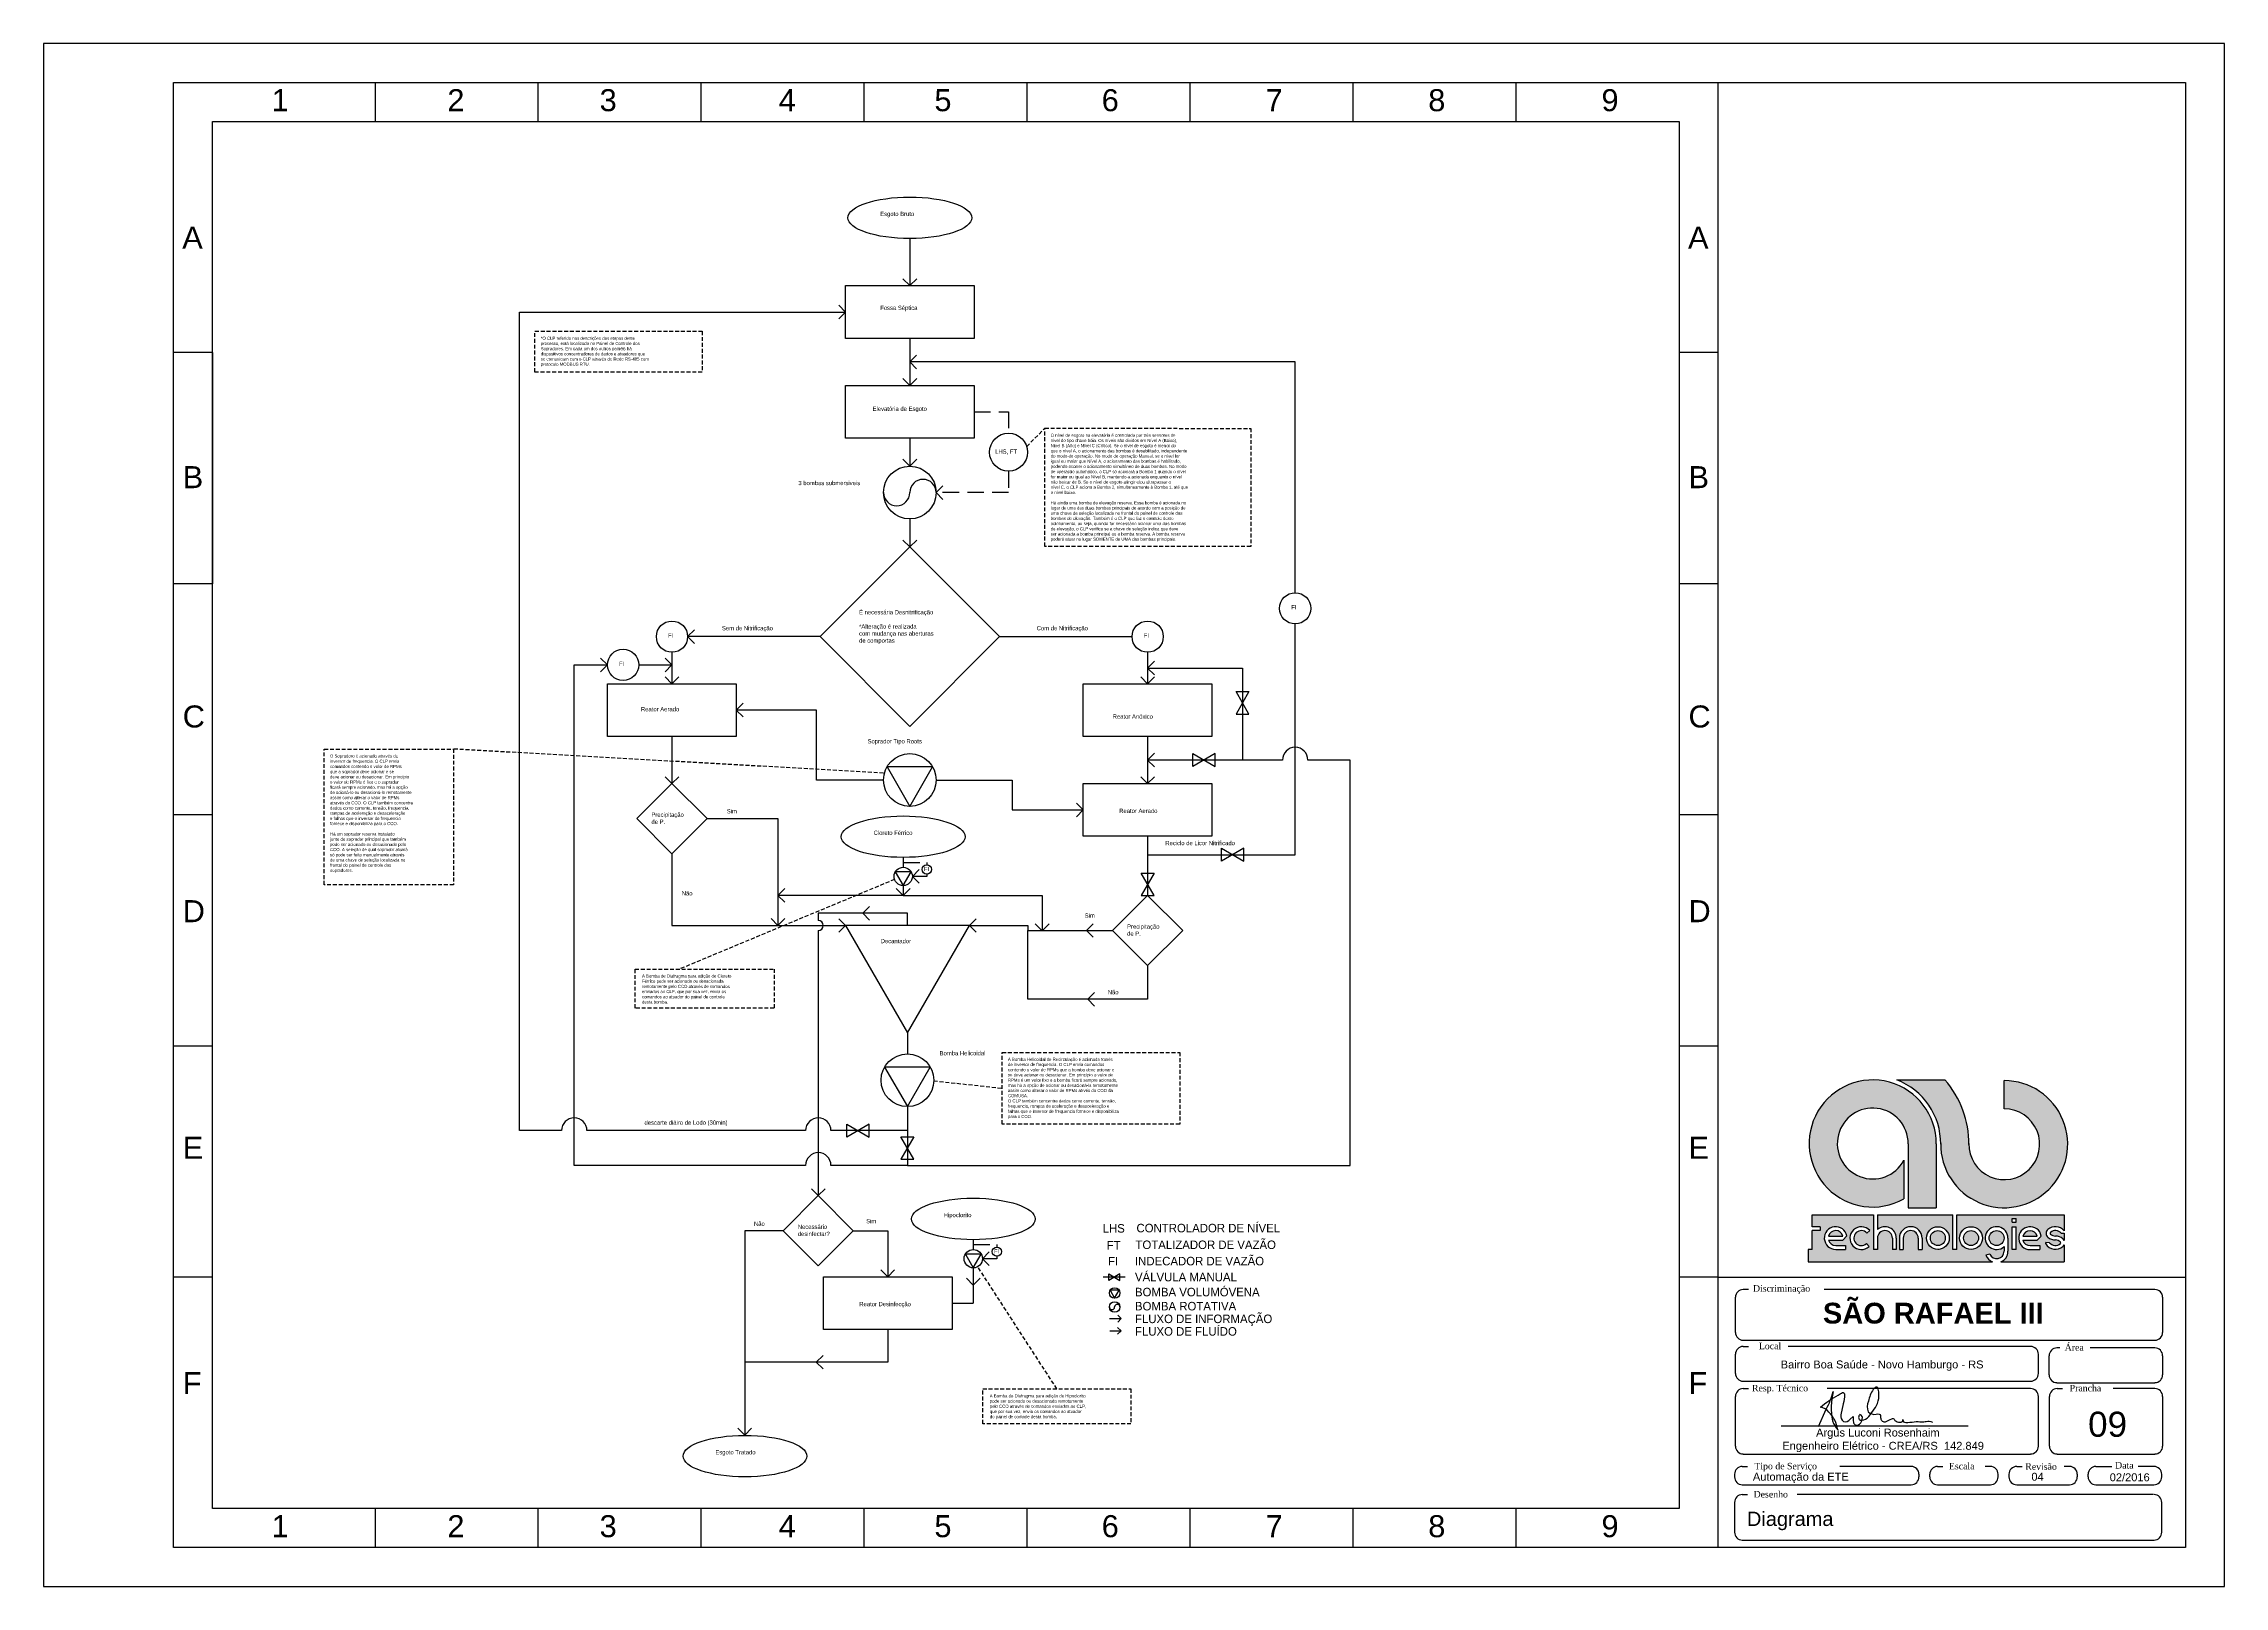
# Model space of a CAD drawing. Header units: millimetres. Extents: x 100 to 1689, y 100 to 694.
# Drawn here: x 100 to 940, y 100 to 694 of the extents above; entities that cross this region are included whole.
import ezdxf

# ---------------------------------------------------------------- set-up
doc = ezdxf.new("R2010")
doc.units = ezdxf.units.MM
doc.linetypes.add('DASHED', pattern=[0.75, 0.5, -0.25])
doc.linetypes.add('DASHED2', pattern=[9.525, 6.35, -3.175])
doc.layers.add('selo', color=7, linetype='Continuous')
doc.styles.add('Notes', font='arial.ttf', dxfattribs={"height": 3})
doc.styles.get("Standard").update_dxf_attribs({"font": 'arial.ttf'})
doc.styles.add('TSKSB', font='romanc.shx')

msp = doc.modelspace()

# ---------------------------------------------------------------- texts
at = {"style": 'Notes'}
for s, p in [('1', (187.799, 667.928)), ('2', (255.514, 667.928)), ('3', (314.164, 667.928)), ('4', (383.167, 667.928)), ('5', (443.111, 667.928)), ('6', (507.551, 667.928)), ('7', (570.688, 667.928)), ('8', (633.339, 667.928)), ('9', (700.065, 667.928)), ('A', (153.395, 615.026)), ('A', (733.395, 615.026)), ('B', (153.571, 522.795)), ('B', (733.571, 522.795)), ('C', (153.571, 430.658)), ('C', (733.571, 430.658)), ('D', (153.571, 355.709)), ('D', (733.571, 355.709)), ('E', (153.571, 264.608)), ('E', (733.571, 264.608)), ('F', (153.571, 174.012)), ('F', (733.571, 174.012)), ('1', (187.799, 118.928)), ('2', (255.514, 118.928)), ('3', (314.164, 118.928)), ('4', (383.167, 118.928)), ('5', (443.111, 118.928)), ('6', (507.551, 118.928)), ('7', (570.688, 118.928)), ('8', (633.339, 118.928)), ('9', (700.065, 118.928))]:
    msp.add_text(s, height=8.485, dxfattribs=at).set_placement(p)
at = {"attachment_point": 1, "style": 'TSKSB'}
for s, width, heights, insert, char_height in [('{\\Ftxt|c0;Esgoto Bruto}', 10870.47895, [0], (422.249, 629.219), 1.64013), ('{\\Ftxt|c0;Fossa Séptica}', 10870.47895, [0], (422.249, 593.048), 1.64013), ('{\\Ftxt|c0;*O CLP referido nas descrições das etapas deste \\Pprocesso, está localizado no Painel de Controle dos\\PSopradores. Em cada um dos outros painéis há \\Pdispositivos concentradores de dados e atuadores que \\Pse comunicam com o CLP através de Rede RS-485 com \\Pprotocolo MODBUS RTU. \\P }', 11909.13945, [0], (291.492, 581.115), 1.2), ('{\\Ftxt|c0;Elevatória de Esgoto}', 11909.13945, [0], (419.317, 554.186), 1.64013), ('{\\Ftxt|c0;LHS, FT}', 11909.13945, [0], (466.524, 537.695), 1.64013), ('{\\Ftxt|c0;O nível de esgoto na elevatória é controlado por três sensores de \\Pnível do tipo chave bóia. Os níveis são dividos em Nível A (Baixo), \\PNível B (Alto) e Nível C (Crítico). Se o nível de esgoto é menor do \\Pque o nível A, o acionamento das bombas é desabilitado, independente \\Pdo modo de operação. No modo de operação Manual, se o nível for \\Pigual ou maior que Nível A, o acionamento das bombas é habilitado, \\Ppodendo ocorrer o acionamento simultâneo de duas bombas. No modo \\Pde operação automático, o CLP só acionará a Bomba 1 quando o nível \\Pfor maior ou igual ao Nível B, mantendo-a acionada enquanto o nível \\Pnão baixar de B. Se o nível de esgoto atingir e/ou ultrapassar o \\Pnível C, o CLP aciona a Bomba 2, simultaneamente à Bomba 1, até que \\Po nível baixe.\\P\\PHá ainda uma bomba de elevação reserva. Essa bomba é acionada no \\Plugar de uma das duas bombas principais de acordo com a posição de \\Puma chave de seleção localizada no frontal do painel de controle das \\Pbombas de elevação. Também é o CLP que faz o controle deste \\Pacionamento, ou seja, quando for necessário acionar uma das bombas \\Pde elevação, o CLP verifica se a chave de seleção indica que deve \\Pser acionada a bomba principal ou a bomba reserva. A bomba reserva \\Ppoderá atuar no lugar SOMENTE de UMA das bombas principais.}', 11909.13945, [0], (487.895, 543.774), 1.2), ('{\\Ftxt|c0;3 bombas submersiveis}', 11909.13945, [0], (390.727, 525.596), 1.64013), ('{\\Ftxt|c0;É necessária Desnitrificação\\P\\P*Alteração é realizada\\Pcom mudança nas aberturas\\Pde comportas}', 10870.47895, [0], (414.103, 475.862), 1.64013), ('{\\Ftxt|c0;FI}', 1923.51071, [0], (580.576, 477.801), 1.64013), ('{\\Ftxt|c0;FI}', 1923.51071, [0], (340.519, 466.904), 1.64013), ('{\\Ftxt|c0;Sem de Nitrificação}', 10870.47895, [0], (361.289, 469.72), 1.64013), ('{\\Ftxt|c0;Com de Nitrificação}', 10870.47895, [0], (482.494, 469.72), 1.64013), ('{\\Ftxt|c0;FI}', 1923.51071, [0], (523.737, 466.904), 1.64013), ('{\\Ftxt|c0;FI}', 1923.51071, [0], (321.67, 456.022), 1.64013), ('{\\Ftxt|c0;Reator Aerado}', 10870.47895, [0], (330.097, 438.528), 1.64013), ('{\\Ftxt|c0;Reator Anóxico}', 10870.47895, [0], (511.797, 435.696), 1.64013), ('{\\Ftxt|c0;O Sopradoro é acionado através de\\Pinversor de frequencia. O CLP envia \\Pcomandos contendo o valor de RPMs \\Pque a soprador deve acionar e se \\Pdeve acionar ou desacionar. Em princípio \\Po valor de RPMs é fixo e o soprador \\Pficará sempre acionado, mas há a opção \\Pde acioná-lo ou desacioná-lo remotamente \\Passim como alterar o valor de RPMs \\Patravés do CCO. O CLP também concentra \\Pdados como corrente, tensão, frequencia, \\Prampas de aceleração e desaceleração \\Pe falhas que o inversor de frequencia \\Pfornece e disponibiliza para o CCO.\\P\\PHá um soprador reserva instalado\\Pjunto do soprador principal que também\\Ppode ser acionado ou desacionado pelo\\PCCO. A seleção de qual soprador atuará \\Psó pode ser feita manualmente através \\Pde uma chave de seleção localizada no \\Pfrontal do painel de controle dos \\Psopradores.  }', 11909.13945, [0], (210.314, 420.265), 1.2), ('{\\Ftxt|c0;Soprador Tipo Roots}', 11909.13945, [0], (417.368, 426.17), 1.64013), ('{\\Ftxt|c0;Precipitação\\Pde P.}', 10870.47895, [0], (334.133, 397.909), 1.64013), ('{\\Ftxt|c0;Sim}', 1923.51071, [0], (363.157, 399.244), 1.64013), ('{\\Ftxt|c0;Reator Aerado}', 10870.47895, [0], (514.297, 399.382), 1.64013), ('{\\Ftxt|c0;Cloreto Férrico}', 10870.47895, [0], (419.692, 390.946), 1.64013), ('{\\Ftxt|c0;Reciclo de Licor Nitrificado}', 16955.67513, [0], (532.064, 386.986), 1.64013), ('{\\Ftxt|c0;FI}', 1923.51071, [0], (439.115, 376.996), 1.64013), ('{\\Ftxt|c0;Não}', 1923.51071, [0], (345.813, 367.652), 1.64013), ('{\\Ftxt|c0;Sim}', 1923.51071, [0], (501.015, 359.056), 1.64013), ('{\\Ftxt|c0;Precipitação\\Pde P.}', 10870.47895, [0], (517.352, 354.836), 1.64013), ('{\\Ftxt|c0;Decantador}', 10870.47895, [0], (422.431, 349.247), 1.64013), ('{\\Ftxt|c0;A Bomba de Diafragma para adição de Cloreto\\PFérrico pode ser acionada ou desacionada\\Premotamente pelo CCO através de comandos\\Penviados ao CLP, que por sua vez, envia os\\Pcomandos ao atuador do painel de controle\\Pdesta bomba.}', 11909.13945, [0], (330.477, 335.587), 1.2), ('{\\Ftxt|c0;Não}', 1923.51071, [0], (509.9, 329.597), 1.64013), ('{\\Ftxt|c0;Bomba Helicoidal}', 10870.47895, [0], (445.146, 306.095), 1.64013), ('{\\Ftxt|c0;A Bomba Helicoidal de Recirculação é acionada través \\Pde inversor de frequencia. O CLP envia comandos\\Pcontendo o valor de RPMs que a bomba deve acionar e\\Pse deve acionar ou desacionar. Em princípio o valor de\\PRPMs é um valor fixo e a bomba ficará sempre acionada,\\Pmas há a opção de acionar ou desacioná-la remotamente\\Passim como alterar o valor de RPMs atrvés do CCO da \\PCOMUSA.\\PO CLP também concentra dados como corrente, tensão, \\Pfrequencia, rampas de aceleração e desaceleração e \\Pfalhas que o inversor de frequencia fornece e disponibiliza\\Ppara o CCO. }', 11909.13945, [0], (471.442, 303.505), 1.2), ('{\\Ftxt|c0;descarte diáiro de Lodo (30min)}', 18397.68233, [0], (331.452, 279.365), 1.64013), ('{\\Ftxt|c0;Hipoclorito }', 10870.47895, [0], (446.702, 243.778), 1.64013), ('{\\Ftxt|c0;Não}', 1923.51071, [0], (373.613, 240.44), 1.64013), ('{\\Ftxt|c0;Necessário\\Pdesinfectar?}', 10870.47895, [0], (390.49, 239.264), 1.64013), ('{\\Ftxt|c0;Sim}', 1923.51071, [0], (416.828, 241.408), 1.64013), ('\\pi3108.6;{\\Ftxt|c0;LHS}', 6225.85223, [0], (-2600.683, 239.478), 3.28027), ('{\\Ftxt|c0;CONTROLADOR DE NÍVEL}', 48465.85223, [0], (520.951, 239.57), 3.28027), ('{\\Ftxt|c0;FI}', 1923.51071, [0], (466.124, 229.828), 1.64013), ('\\pi3110.2;{\\Ftxt|c0;FT}', 6225.85223, [0], (-2600.683, 232.942), 3.28027), ('\\pi3110.7;{\\Ftxt|c0;FI}', 6225.85223, [6.613], (-2600.683, 226.818), 3.28027), ('{\\Ftxt|c0;TOTALIZADOR DE VAZÃO}', 48465.85223, [0], (520.569, 233.146), 3.28027), ('{\\Ftxt|c0;INDECADOR DE VAZÃO}', 48465.85223, [0], (520.378, 226.859), 3.28027), ('{\\Ftxt|c0;VÁLVULA MANUAL}', 48465.85223, [0], (520.378, 220.708), 3.28027), ('{\\Ftxt|c0;BOMBA VOLUMÓVENA}', 48465.85223, [0], (520.378, 214.94), 3.28027), ('{\\Ftxt|c0;Reator Desinfecção}', 10870.47895, [0], (414.181, 209.494), 1.64013), ('{\\Ftxt|c0;BOMBA ROTATIVA}', 48465.85223, [0], (520.378, 209.514), 3.28027), ('{\\Ftxt|c0;FLUXO DE INFORMAÇÃO}', 48465.85223, [0], (520.378, 204.635), 3.28027), ('{\\Ftxt|c0;FLUXO DE FLUÍDO}', 48465.85223, [0], (520.378, 199.796), 3.28027), ('{\\Ftxt|c0;A Bomba de Diafragma para adição de Hipoclorito\\Ppode ser acionada ou desacionada remotamente \\Ppelo CCO através de comandos enviados ao CLP, \\Pque por sua vez, envia os comandos ao atuador \\Pdo painel de controle desta bomba.}', 11909.13945, [0], (464.434, 173.932), 1.2), ('{\\Ftxt|c0;Esgoto Tratado}', 10870.47895, [0], (358.754, 152.466), 1.64013)]:
    msp.add_mtext_dynamic_manual_height_columns(s, width=width, gutter_width=0.75, heights=heights, dxfattribs=dict(at, insert=insert, char_height=char_height))
at = {"layer": 'selo', "color": 0, "attachment_point": 1}
for s, insert, char_height, width in [('\\FTIMES.TTF;Discriminação', (758.423, 215.967), 2.5, 101.64), ('\\FTIMES.TTF;Local', (760.686, 193.797), 2.5, 81.312), ('\\FTIMES.TTF;Área', (878.501, 193.238), 2.5, 81.312), ('\\FTIMES.TTF;Resp. Técnico', (758.039, 177.581), 2.5, 101.64), ('\\FTIMES.TTF;Prancha', (880.403, 177.581), 2.5, 101.64), ('09', (887.502, 167.252), 9.6665, 225.55271), ('Automação da ETE', (758.382, 143.743), 3.0492, 71.148), ('\\FTIMES.TTF;Tipo de Serviço', (758.944, 147.556), 2.5, 101.64), ('\\FTIMES.TTF;Escala', (833.888, 147.556), 2.5, 40.656), ('{\\Ftimes.ttf|c0;Revisão}', (863.301, 147.372), 2.5, 101.64), ('04', (865.661, 143.743), 3.0492, 71.148), ('02/2016', (895.831, 143.514), 3.0492, 71.148), ('\\FTIMES.TTF;Data', (897.916, 147.869), 2.5, 40.656), ('{\\Ftimes.ttf|c0;Desenho}', (758.656, 136.72), 2.5, 101.64), ('Diagrama', (756.116, 128.748), 5.5, 331.58467)]:
    msp.add_mtext(s, dxfattribs=dict(at, insert=insert, char_height=char_height, width=width))
for s, insert, char_height in [('{\\fArial|b1|i0|c0|p34;SÃO RAFAEL III}', (785.369, 209.185), 8), ('Bairro Boa Saúde - Novo Hamburgo - RS', (769.099, 186.952), 3.0492), ('           Argus Luconi Rosenhaim\\PEngenheiro Elétrico - CREA/RS  142.849', (769.718, 160.731), 3.0492)]:
    msp.add_mtext(s, dxfattribs=dict(at, insert=insert, char_height=char_height))

# ---------------------------------------------------------------- hatches: boundary and pattern name
at = {"layer": 'selo'}
h = msp.add_hatch(color=0, dxfattribs=at)
h.dxf.hatch_style = 1
h.paths.add_polyline_path([(832.332, 294.976), (813.803, 294.976, -0.314958), (830.723, 270.213, 2.4111444), (855.212, 294.705), (855.212, 283.859, -2.4512895), (841.58, 270.517, 0.1824425)])
h.paths.add_polyline_path([(835.348, 243.041), (806.369, 243.041), (806.369, 237.406, -0.6429859), (813.628, 234.095), (813.628, 229.71), (812.117, 229.71), (812.117, 234.095, 1), (806.369, 234.095), (806.369, 229.71), (804.858, 229.71), (804.858, 243.041), (781.243, 243.041), (781.243, 238.48), (784.256, 238.48), (784.256, 236.969), (781.231, 236.969), (781.231, 229.71), (779.69, 229.71), (779.69, 224.92), (850.672, 224.92, -0.2140839), (848.152, 227.478), (849.605, 227.91, 0.8212421), (855.136, 229.007), (855.136, 230.784, -4.6020199), (856.647, 234.095), (856.647, 229.007, -0.3092381), (853.852, 224.92), (878.255, 224.92), (878.255, 231.448, -0.100697), (877.776, 230.829, -0.4598796), (871.2, 231.81), (871.2, 232.322), (872.69, 232.32, 0.4270744), (876.814, 231.998, 0.4108773), (876.815, 232.632, 0.1862025), (874.919, 233.365, -0.1813245), (872.046, 234.435, -0.458616), (872.044, 237.41, -0.4177401), (878.255, 236.929), (878.255, 243.041), (836.889, 243.041), (836.889, 229.707), (835.348, 229.707)])
h.paths.add_polyline_path([(834.016, 234.095, -1), (825.247, 234.095, -1)], flags=16)
h.paths.add_polyline_path([(832.506, 234.095, -1), (826.757, 234.095, -1)], flags=0)
h.paths.add_polyline_path([(846.795, 234.095, -1), (838.025, 234.095, -1)], flags=16)
h.paths.add_polyline_path([(845.284, 234.095, -1), (839.536, 234.095, -1)], flags=0)
h.paths.add_polyline_path([(823.586, 234.095), (823.586, 229.71), (822.075, 229.71), (822.075, 234.095, 1), (816.327, 234.095), (816.327, 229.71), (814.816, 229.71), (814.816, 234.095, -1)], flags=16)
h.paths.add_polyline_path([(858.22, 241.686), (859.761, 241.686), (859.761, 240.166), (858.22, 240.166)], flags=16)
h.paths.add_polyline_path([(858.22, 238.48), (859.761, 238.48), (859.761, 229.67), (858.22, 229.67)], flags=16)
h.paths.add_polyline_path([(869.471, 234.88), (867.938, 233.296), (862.393, 233.296, 0.3380231), (865.165, 231.18), (868.911, 231.18), (868.911, 229.67), (865.165, 229.67, -2.1236634)], flags=16)
h.paths.add_polyline_path([(862.385, 234.782, -0.7677784), (867.938, 234.811)], flags=0)
h.paths.add_polyline_path([(803.381, 237.046), (802.27, 236.023, 2.4142136), (802.101, 231.962), (803.124, 230.851, -2.4142136)], flags=16)
h.paths.add_polyline_path([(794.587, 234.921), (793.054, 233.337), (787.508, 233.337, 0.3380231), (790.281, 231.221), (794.027, 231.221), (794.027, 229.71), (790.281, 229.71, -2.1236634)], flags=16)
h.paths.add_polyline_path([(793.054, 234.852), (787.5, 234.823, -0.7677784)], flags=0)
h.paths.add_polyline_path([(826.757, 234.095, 1), (832.506, 234.095, 1)], flags=0)
h.paths.add_polyline_path([(845.284, 234.095, 1), (839.536, 234.095, 1)], flags=0)
h.paths.add_polyline_path([(849.388, 234.095, 1), (855.136, 234.095, 1)], flags=17)
h.paths.add_polyline_path([(867.938, 234.811, 0.7677784), (862.385, 234.782)], flags=0)
h.paths.add_polyline_path([(874.9, 234.875, -0.1813245), (877.774, 233.804, -0.1010132), (878.255, 233.184), (878.255, 235.918), (877.13, 235.919, 0.4270744), (873.006, 236.241, 0.4108773), (873.004, 235.608, 0.1862025)], flags=17)
h.paths.add_polyline_path([(793.054, 234.852, 0.7677784), (787.5, 234.823)], flags=0)
h = msp.add_hatch(color=0, dxfattribs=at)
h.dxf.hatch_style = 1
h.paths.add_polyline_path([(816.575, 249.205), (816.575, 264.057, -8.1827777), (818.191, 270.426), (818.191, 245.768), (829.005, 245.768), (829.005, 270.371, 3.7185239)])
h = msp.add_hatch(color=0, dxfattribs=at)
h.dxf.hatch_style = 1
h.paths.add_polyline_path([(787.5, 234.823), (793.054, 234.852, 0.7677784)])
h.paths.add_polyline_path([(826.757, 234.095, 1), (832.506, 234.095, 1)])
h.paths.add_polyline_path([(839.536, 234.095, 1), (845.284, 234.095, 1)])
h.paths.add_polyline_path([(862.385, 234.782), (867.938, 234.811, 0.7677784)])

# ---------------------------------------------------------------- linework, layer by layer
for p, q in [((227.778, 664), (227.778, 679)), ((290.556, 664), (290.556, 679)), ((353.333, 664), (353.333, 679)), ((416.111, 664), (416.111, 679)), ((478.889, 664), (478.889, 679)), ((541.667, 664), (541.667, 679)), ((604.444, 664), (604.444, 679)), ((667.222, 664), (667.222, 679)), ((745, 115), (745, 679)), ((433.649, 618.905), (433.649, 600.764)), ((433.649, 600.764), (431.003, 603.41)), ((433.649, 600.764), (436.296, 603.41)), ((283.273, 275.47), (283.273, 590.621)), ((283.273, 590.621), (408.868, 590.621)), ((408.868, 590.621), (406.25, 593.238)), ((408.868, 590.621), (406.25, 588.003)), ((433.649, 580.477), (433.649, 562.336)), ((165, 575), (150, 575)), ((165, 575), (165, 486)), ((433.649, 571.407), (436.266, 574.024)), ((582.097, 571.407), (433.649, 571.407)), ((433.649, 571.407), (436.266, 568.79)), ((582.097, 482.549), (582.097, 571.407)), ((745, 575), (730, 575)), ((433.649, 562.336), (431.003, 564.982)), ((433.649, 562.336), (436.296, 564.982)), ((433.649, 542.049), (433.649, 531.256)), ((433.649, 531.256), (431.003, 533.902)), ((433.649, 531.256), (436.296, 533.902)), ((443.793, 521.112), (446.41, 523.73)), ((443.793, 521.112), (446.41, 518.495)), ((433.649, 510.969), (433.649, 500.176)), ((433.649, 500.176), (431.003, 502.822)), ((433.649, 500.176), (436.296, 502.822)), ((165, 486), (150, 486)), ((745, 486), (730, 486)), ((582.097, 381.662), (582.097, 470.52)), ((348.055, 465.638), (350.672, 468.255)), ((399.112, 465.638), (348.055, 465.638)), ((348.055, 465.638), (350.672, 463.021)), ((468.187, 465.638), (519.244, 465.638)), ((304.396, 262.093), (304.396, 454.756)), ((304.396, 454.756), (317.177, 454.756)), ((317.177, 454.756), (314.56, 457.373)), ((317.177, 454.756), (314.56, 452.139)), ((329.206, 454.756), (342.04, 454.756)), ((342.04, 454.756), (339.423, 457.373)), ((342.04, 454.756), (339.423, 452.139)), ((342.04, 459.624), (342.04, 447.497)), ((525.259, 459.624), (525.259, 447.497)), ((525.259, 453.561), (527.876, 456.178)), ((342.04, 447.497), (339.394, 450.143)), ((342.04, 447.497), (344.686, 450.143)), ((525.259, 447.497), (522.612, 450.143)), ((525.259, 453.561), (561.782, 453.561)), ((525.259, 453.561), (527.876, 450.943)), ((525.259, 447.497), (527.905, 450.143)), ((561.782, 453.561), (561.782, 418.14)), ((366.822, 437.354), (369.439, 439.971)), ((397.763, 437.354), (366.822, 437.354)), ((366.822, 437.354), (369.439, 434.737)), ((397.763, 410.444), (397.763, 437.354)), ((564.274, 435.85), (559.289, 444.483)), ((559.289, 444.483), (564.274, 444.483)), ((564.274, 444.483), (559.289, 435.85)), ((559.289, 435.85), (564.274, 435.85)), ((342.04, 427.21), (342.04, 409.069)), ((525.259, 427.21), (525.259, 409.069)), ((525.259, 418.14), (527.876, 420.757)), ((551.237, 420.632), (542.604, 415.648)), ((542.604, 415.648), (542.604, 420.632)), ((542.604, 420.632), (551.237, 415.648)), ((551.237, 415.648), (551.237, 420.632)), ((342.04, 409.069), (339.394, 411.716)), ((342.04, 409.069), (344.686, 411.716)), ((525.259, 409.069), (522.612, 411.716)), ((525.259, 418.14), (527.876, 415.523)), ((577.216, 418.14), (525.259, 418.14)), ((525.259, 409.069), (527.905, 411.716)), ((603.244, 418.14), (586.979, 418.14)), ((603.244, 262.093), (603.244, 418.14)), ((423.506, 410.444), (397.763, 410.444)), ((443.793, 410.444), (473.083, 410.444)), ((473.083, 410.444), (473.083, 398.926)), ((165, 397), (150, 397)), ((355.535, 395.574), (382.854, 395.574)), ((382.854, 395.574), (382.854, 354.425)), ((473.083, 398.926), (500.477, 398.926)), ((500.477, 398.926), (497.86, 401.543)), ((500.477, 398.926), (497.86, 396.309)), ((745, 397), (730, 397)), ((525.259, 388.783), (525.259, 365.997)), ((342.04, 382.079), (342.04, 354.425)), ((431.093, 380.632), (431.093, 376.842)), ((525.259, 381.662), (582.097, 381.662)), ((562.311, 384.154), (553.678, 379.17)), ((553.678, 379.17), (553.678, 384.154)), ((553.678, 384.154), (562.311, 379.17)), ((562.311, 379.17), (562.311, 384.154)), ((431.093, 369.787), (431.093, 365.997)), ((434.621, 373.314), (437.238, 375.931)), ((434.621, 373.314), (437.238, 370.697)), ((527.751, 365.997), (522.766, 374.63)), ((522.766, 374.63), (527.751, 374.63)), ((527.751, 374.63), (522.766, 365.997)), ((382.854, 365.997), (385.471, 368.614)), ((431.093, 365.997), (382.854, 365.997)), ((382.854, 365.997), (385.471, 363.38)), ((415.561, 359.12), (418.178, 361.738)), ((431.093, 365.997), (428.447, 368.643)), ((431.093, 365.997), (433.739, 368.643)), ((431.093, 365.997), (484.621, 365.997)), ((484.621, 365.997), (484.621, 352.363)), ((522.766, 365.997), (527.751, 365.997)), ((342.04, 354.425), (408.868, 354.425)), ((382.854, 354.425), (380.208, 357.071)), ((382.854, 354.425), (385.5, 357.071)), ((432.725, 359.12), (398.396, 359.12)), ((398.396, 359.12), (398.396, 356.344)), ((408.868, 354.425), (406.25, 357.042)), ((408.868, 354.425), (406.25, 351.808)), ((415.561, 359.12), (418.178, 356.503)), ((432.725, 354.425), (432.725, 359.12)), ((456.582, 354.425), (459.199, 357.042)), ((456.582, 354.425), (459.199, 351.808)), ((456.582, 354.425), (479.161, 354.425)), ((479.161, 354.425), (479.161, 352.502)), ((484.621, 352.363), (481.975, 355.01)), ((484.621, 352.363), (487.267, 355.01)), ((501.677, 352.502), (504.294, 355.119)), ((398.396, 352.506), (398.396, 352.398)), ((398.396, 352.398), (398.396, 250.424)), ((479.161, 352.502), (511.763, 352.502)), ((479.161, 326.049), (479.161, 352.502)), ((501.677, 352.502), (504.294, 349.884)), ((525.259, 339.006), (525.259, 326.049)), ((502.21, 326.049), (504.827, 328.666)), ((525.259, 326.049), (479.161, 326.049)), ((502.21, 326.049), (504.827, 323.432)), ((432.725, 313.103), (432.725, 304.982)), ((165, 308), (150, 308)), ((745, 308), (730, 308)), ((418.001, 277.962), (409.368, 272.978)), ((409.368, 272.978), (409.368, 277.962)), ((409.368, 277.962), (418.001, 272.978)), ((418.001, 272.978), (418.001, 277.962)), ((432.725, 284.695), (432.725, 275.47)), ((299.514, 275.47), (283.273, 275.47)), ((393.515, 275.47), (309.277, 275.47)), ((432.725, 275.47), (403.278, 275.47)), ((435.217, 264.465), (430.233, 273.098)), ((430.233, 273.098), (435.217, 273.098)), ((435.217, 273.098), (430.233, 264.465)), ((432.725, 275.47), (432.725, 262.093)), ((393.515, 262.093), (304.396, 262.093)), ((432.725, 262.093), (403.278, 262.093)), ((430.233, 264.465), (435.217, 264.465)), ((432.725, 262.093), (603.244, 262.093)), ((398.396, 250.424), (395.75, 253.071)), ((398.396, 250.424), (401.043, 253.071)), ((370.097, 236.929), (370.074, 158.127)), ((384.901, 236.929), (370.097, 236.929)), ((411.891, 236.929), (425.142, 236.929)), ((425.142, 236.929), (425.142, 219.182)), ((458.103, 233.464), (458.103, 229.674)), ((461.63, 226.146), (464.247, 228.763)), ((165, 219), (150, 219)), ((425.142, 219.182), (422.496, 221.828)), ((425.142, 219.182), (427.788, 221.828)), ((458.103, 215.953), (455.456, 218.599)), ((458.103, 222.619), (458.103, 209.038)), ((458.103, 215.953), (460.749, 218.599)), ((461.63, 226.146), (464.247, 223.529)), ((516.587, 219.015), (508.077, 219.015)), ((514.593, 220.261), (510.276, 217.769)), ((510.276, 217.769), (510.276, 220.261)), ((510.276, 220.261), (514.593, 217.769)), ((514.593, 217.769), (514.593, 220.261)), ((745, 219), (730, 219)), ((449.924, 209.038), (458.103, 209.038)), ((515.072, 203.086), (513.763, 204.394)), ((515.072, 203.086), (513.763, 201.777)), ((425.142, 198.895), (425.142, 186.317)), ((510.642, 198.405), (515.012, 198.405)), ((515.012, 198.405), (513.704, 199.713)), ((515.012, 198.405), (513.704, 197.096)), ((425.142, 186.317), (370.097, 186.317)), ((397.62, 186.317), (400.237, 188.934)), ((397.62, 186.317), (400.237, 183.7)), ((370.074, 158.251), (367.427, 160.897)), ((370.074, 158.251), (372.72, 160.897)), ((227.778, 115), (227.778, 130)), ((290.556, 115), (290.556, 130)), ((353.333, 115), (353.333, 130)), ((416.111, 115), (416.111, 130)), ((478.889, 115), (478.889, 130)), ((541.667, 115), (541.667, 130)), ((604.444, 115), (604.444, 130)), ((667.222, 115), (667.222, 130))]:
    msp.add_line(p, q)
at = {"linetype": 'DASHED2'}
for p, q in [((458.431, 552.193), (471.686, 552.193)), ((471.686, 552.193), (471.686, 543.973)), ((471.686, 529.332), (471.686, 521.112)), ((471.686, 521.112), (443.793, 521.112)), ((431.093, 378.737), (440.175, 378.737)), ((440.175, 378.737), (440.175, 377.808)), ((440.175, 373.314), (434.621, 373.314)), ((440.175, 374.243), (440.175, 373.314)), ((458.103, 231.569), (467.185, 231.569)), ((467.185, 231.569), (467.185, 230.64)), ((467.185, 227.075), (467.185, 226.146)), ((467.185, 226.146), (461.63, 226.146)), ((510.531, 203.086), (515.072, 203.086))]:
    msp.add_line(p, q, dxfattribs=at)
at = {"linetype": 'DASHED', "ltscale": 3}
for p, q in [((478.669, 538.852), (485.656, 545.866)), ((423.506, 413.116), (257.93, 422.357)), ((427.761, 372.155), (345.005, 337.679)), ((442.866, 294.635), (469.203, 291.799)), ((490.288, 176.024), (459.815, 223.062))]:
    msp.add_line(p, q, dxfattribs=at)
for points in [[(100, 100), (940, 100), (940, 693.939), (100, 693.939)], [(150, 679), (925, 679), (925, 115), (150, 115)], [(165, 664), (730, 664), (730, 130), (165, 130)], [(408.868, 600.764), (458.431, 600.764), (458.431, 580.477), (408.868, 580.477)], [(408.868, 562.336), (458.431, 562.336), (458.431, 542.049), (408.868, 542.049)], [(468.187, 465.638), (433.649, 500.176), (399.112, 465.638), (433.649, 431.101)], [(317.258, 447.497), (366.822, 447.497), (366.822, 427.21), (317.258, 427.21)], [(500.477, 447.497), (550.04, 447.497), (550.04, 427.21), (500.477, 427.21)], [(433.649, 400.302), (442.432, 415.515), (424.867, 415.515)], [(342.04, 382.079), (355.535, 395.574), (342.04, 409.069), (328.545, 395.574)], [(500.477, 409.069), (550.04, 409.069), (550.04, 388.783), (500.477, 388.783)], [(431.093, 369.787), (434.148, 375.078), (428.038, 375.078)], [(525.259, 339.006), (538.754, 352.502), (525.259, 365.997), (511.763, 352.502)], [(408.868, 354.425), (432.725, 313.103), (456.582, 354.425)], [(432.725, 284.697), (441.508, 299.909), (423.942, 299.909)], [(398.396, 223.434), (411.891, 236.929), (398.396, 250.424), (384.901, 236.929)], [(458.103, 222.619), (461.158, 227.91), (455.048, 227.91)], [(400.36, 219.182), (449.924, 219.182), (449.924, 198.895), (400.36, 198.895)], [(512.545, 210.93), (514.302, 213.972), (510.789, 213.972)]]:
    msp.add_lwpolyline(points, close=True)
for points in [[(289.254, 583.207), (353.657, 583.207), (353.657, 567.512), (289.254, 567.512)], [(485.656, 545.866), (564.988, 545.816), (564.988, 500.336), (485.656, 500.386)], [(208.075, 422.357), (257.93, 422.357), (257.93, 370.074), (208.075, 370.074)], [(327.804, 337.679), (381.394, 337.679), (381.394, 322.611), (327.804, 322.611)], [(469.203, 305.597), (537.629, 305.597), (537.629, 278.001), (469.203, 278.001)], [(461.761, 176.024), (518.816, 176.024), (518.816, 162.603), (461.761, 162.603)]]:
    msp.add_lwpolyline(points, close=True, dxfattribs=at)
for centre, radius in [((471.686, 536.653), 7.321), ((433.649, 521.112), 10.143), ((582.097, 476.534), 6.014), ((342.04, 465.638), 6.014), ((525.259, 465.638), 6.014), ((323.191, 454.756), 6.014), ((433.649, 410.444), 10.143), ((431.093, 373.314), 3.528), ((440.175, 376.025), 1.783), ((432.725, 294.839), 10.143), ((458.103, 226.146), 3.528), ((467.185, 228.857), 1.783), ((512.545, 212.958), 2.029), ((512.545, 207.559), 2.029)]:
    msp.add_circle(centre, radius)
for centre, radius, start, end in [((428.578, 521.112), 5.072, 180, 0), ((438.721, 521.112), 5.072, 0, 180), ((582.097, 418.14), 4.881, 0, 180), ((398.396, 354.425), 1.919, 270, 90), ((304.396, 275.47), 4.881, 0, 180), ((398.396, 275.47), 4.881, 0, 180), ((398.396, 262.093), 4.881, 0, 180), ((511.531, 207.559), 1.014, 180, 0), ((513.56, 207.559), 1.014, 0, 180)]:
    msp.add_arc(centre, radius, start, end)
for centre in [(433.649, 626.892), (431.093, 388.619), (458.103, 241.451), (370.155, 150.14)]:
    msp.add_ellipse(centre, major_axis=(23.841, 0), ratio=0.3350162)
at = {"layer": 'selo', "color": 0}
for p, q in [((813.803, 294.976), (832.332, 294.976)), ((855.212, 283.859), (855.212, 294.705)), ((818.191, 270.426), (818.191, 245.768)), ((829.005, 270.371), (829.005, 245.768)), ((816.575, 264.057), (816.575, 249.205)), ((818.191, 245.768), (829.005, 245.768)), ((781.231, 229.71), (781.231, 236.969)), ((784.256, 236.969), (781.231, 236.969)), ((781.243, 238.48), (781.243, 243.041)), ((781.243, 243.041), (804.858, 243.041)), ((784.256, 238.48), (781.243, 238.48)), ((784.256, 238.48), (784.256, 236.969)), ((802.27, 236.023), (803.381, 237.046)), ((804.858, 243.041), (804.858, 229.71)), ((806.369, 243.041), (806.369, 237.406)), ((806.369, 243.041), (835.348, 243.041)), ((835.348, 229.707), (835.348, 243.041)), ((836.889, 243.041), (878.255, 243.041)), ((836.889, 229.707), (836.889, 243.006)), ((858.22, 240.166), (858.22, 241.686)), ((858.22, 241.686), (859.761, 241.686)), ((858.22, 240.166), (859.761, 240.166)), ((858.22, 229.67), (858.22, 238.48)), ((858.22, 238.48), (859.761, 238.48)), ((859.761, 240.166), (859.761, 241.686)), ((859.761, 229.67), (859.761, 238.48)), ((877.13, 235.919), (878.255, 235.918)), ((878.255, 243.041), (878.255, 236.929)), ((878.255, 235.918), (878.255, 233.184)), ((781.231, 229.71), (779.69, 229.71)), ((779.69, 229.71), (779.69, 224.92)), ((787.5, 234.823), (793.054, 234.852)), ((787.508, 233.337), (793.054, 233.337)), ((790.281, 231.221), (794.027, 231.221)), ((790.281, 229.71), (794.027, 229.71)), ((793.054, 233.337), (794.587, 234.921)), ((794.027, 231.221), (794.027, 229.71)), ((802.101, 231.962), (803.124, 230.851)), ((806.369, 229.71), (804.858, 229.71)), ((806.369, 234.095), (806.369, 229.71)), ((812.117, 234.095), (812.117, 229.71)), ((813.628, 229.71), (812.117, 229.71)), ((813.628, 234.095), (813.628, 229.71)), ((814.816, 234.095), (814.816, 229.71)), ((814.816, 229.71), (816.327, 229.71)), ((816.327, 234.095), (816.327, 229.71)), ((822.075, 234.095), (822.075, 229.71)), ((822.075, 229.71), (823.586, 229.71)), ((823.586, 234.095), (823.586, 229.71)), ((830.17, 229.743), (829.632, 229.71)), ((836.889, 229.707), (835.348, 229.707)), ((849.605, 227.91), (848.152, 227.478)), ((855.136, 230.784), (855.136, 229.007)), ((856.647, 234.095), (856.647, 229.007)), ((859.761, 229.67), (858.22, 229.67)), ((862.385, 234.782), (867.938, 234.811)), ((862.393, 233.296), (867.938, 233.296)), ((865.165, 231.18), (868.911, 231.18)), ((865.165, 229.67), (868.911, 229.67)), ((867.938, 233.296), (869.471, 234.88)), ((868.911, 231.18), (868.911, 229.67)), ((872.69, 232.32), (871.2, 232.322)), ((871.2, 231.81), (871.2, 232.322)), ((878.255, 231.448), (878.255, 224.92)), ((745, 219), (925, 219)), ((779.69, 224.92), (850.672, 224.92)), ((853.852, 224.92), (878.255, 224.92)), ((751.607, 211.283), (751.607, 197.783)), ((756.689, 214.332), (754.656, 214.332)), ((913.214, 214.332), (785.841, 214.332)), ((916.263, 197.783), (916.263, 211.283)), ((754.656, 194.734), (913.214, 194.734)), ((751.607, 189.347), (751.607, 181.994)), ((754.656, 192.396), (756.689, 192.396)), ((865.345, 192.396), (771.935, 192.396)), ((868.395, 181.994), (868.395, 189.347)), ((872.46, 181.435), (872.46, 188.788)), ((876.564, 191.837), (875.509, 191.837)), ((913.214, 191.837), (888.362, 191.837)), ((916.263, 181.435), (916.263, 188.788)), ((754.656, 178.944), (865.345, 178.944)), ((875.509, 178.385), (913.214, 178.385)), ((751.607, 173.136), (751.607, 153.977)), ((754.656, 176.185), (756.689, 176.185)), ((865.345, 176.185), (786.998, 176.185)), ((868.395, 153.977), (868.395, 173.136)), ((872.551, 173.136), (872.551, 153.977)), ((875.6, 176.185), (877.633, 176.185)), ((913.214, 176.185), (897.135, 176.189)), ((916.263, 153.977), (916.263, 173.136)), ((769.313, 161.862), (841.301, 161.862)), ((751.26, 143.148), (751.26, 142.132)), ((754.309, 146.198), (756.342, 146.198)), ((754.656, 150.928), (865.345, 150.928)), ((819.358, 146.198), (791.916, 146.198)), ((822.408, 142.132), (822.408, 143.148)), ((826.473, 143.148), (826.473, 142.132)), ((829.522, 146.198), (831.555, 146.198)), ((849.85, 146.198), (847.818, 146.198)), ((852.9, 142.132), (852.9, 143.148)), ((856.965, 143.148), (856.965, 142.132)), ((860.014, 146.198), (862.047, 146.198)), ((875.6, 150.928), (913.214, 150.928)), ((880.342, 146.198), (878.31, 146.198)), ((883.392, 142.132), (883.392, 143.148)), ((887.457, 143.148), (887.457, 142.132)), ((890.506, 146.198), (896.702, 146.198)), ((912.867, 146.198), (906.789, 146.198)), ((915.916, 142.132), (915.916, 143.148)), ((754.309, 139.083), (819.358, 139.083)), ((754.309, 135.362), (756.342, 135.362)), ((912.721, 135.313), (775.47, 135.362)), ((829.522, 139.083), (849.85, 139.083)), ((860.014, 139.083), (880.342, 139.083)), ((890.506, 139.083), (912.867, 139.083)), ((751.26, 132.313), (751.26, 120.825)), ((915.892, 120.81), (915.941, 132.313)), ((754.309, 117.825), (912.892, 117.825))]:
    msp.add_line(p, q, dxfattribs=at)
msp.add_lwpolyline([(745, 115), (745, 219), (925, 219), (925, 115)], close=True, dxfattribs=at)
at = {"layer": 'selo', "color": 0, "linetype": 'Continuous', "transparency": 33554687}
msp.add_lwpolyline([(783.715, 161.571), (786.63, 168.216, 0.0599304), (789.332, 175.039, 0.114734), (789.083, 163.667, 0.1055746), (791.11, 160.291, 0.1527921), (787.626, 167.079, 0.174248), (784.39, 169.033, -0.042414), (791.181, 173.618, 0.0315245), (792.887, 174.613, -0.5909512), (793.634, 173.831, -0.0720003), (793.172, 170.242), (792.283, 166.013, 0.292783), (793.279, 163.419, 0.292783), (795.874, 164.343), (797.012, 165.373, 0.0842368), (797.118, 163.205, 0.426622), (798.789, 162.033, 0.2406477), (800.531, 164.414, 0.3821758), (799.642, 166.155, 0.4936061), (799.642, 163.987, 0.2209073), (802.416, 164.769, 0.0807285), (806.398, 170.455, 0.1135703), (806.913, 174.353, 0.1019582), (806.479, 176.38, 0.3561959), (805.743, 176.663, 0.1925252), (804.762, 175.821, 0.0988767), (802.913, 171.308, 0.195151), (802.807, 167.221, 0.2463023), (805.864, 166.262, -0.1244237), (807.065, 166.311, -0.323775), (807.565, 165.755, 0.1156411), (807.713, 164.343, 0.4327556), (809.704, 163.419, -0.0314428), (811.857, 164.539, -0.3432079), (812.819, 164.331, 0.2483362), (814.468, 163.277), (815.444, 163.245, 0.5538728), (816.152, 164.188, 0.4741882), (817.241, 163.134, 0.0489926), (820.548, 163.348, -0.0709642), (823.463, 163.312, 0.086771), (825.089, 163.518, -0.1513319), (827.532, 163.236)], format="xyb", dxfattribs=at)
at = {"layer": 'selo', "color": 0}
for centre, radius in [((829.632, 234.095), 4.385), ((829.632, 234.095), 2.874), ((842.41, 234.095), 4.385), ((842.41, 234.095), 2.874), ((852.262, 234.095), 2.874)]:
    msp.add_circle(centre, radius, dxfattribs=at)
for centre, radius, start, end in [((804.537, 270.507), 24.468, 359.679954, 299.471579), ((804.557, 270.496), 26.168, 359.379886, 69.308849), ((855.191, 270.236), 24.468, 179.365883, 89.952778), ((804.557, 270.496), 37.024, 359.354192, 41.391096), ((804.549, 270.498), 13.643, 359.697906, 331.828115), ((855.212, 270.225), 13.634, 178.813767, 90), ((790.281, 234.095), 4.385, 10.860063, 270), ((790.281, 234.095), 2.874, 15.261662, 165.326761), ((800.155, 234.077), 4.385, 42.622082, 312.622082), ((800.155, 234.077), 2.874, 42.622082, 312.622082), ((809.243, 234.095), 4.385, 0, 130.961787), ((809.243, 234.095), 2.874, 0, 180), ((819.201, 234.095), 4.385, 0, 180), ((819.201, 234.095), 2.874, 0, 180), ((852.262, 234.095), 4.385, 0, 310.961787), ((865.165, 234.054), 4.385, 10.860063, 270), ((865.165, 234.054), 2.874, 15.261662, 165.326761), ((873.325, 235.923), 1.963, 130.761971, 229.309765), ((874.912, 234.101), 4.379, 40.226229, 130.915223), ((873.325, 235.923), 0.45, 127.135516, 232.259148), ((874.902, 237.699), 2.824, 227.775734, 270.15365), ((874.914, 234.106), 2.863, 39.285028, 131.78937), ((790.281, 234.095), 2.874, 195.294234, 270), ((852.262, 229.007), 4.385, 200.399608, 248.734403), ((852.262, 229.007), 2.874, 202.422877, 0), ((852.262, 229.007), 4.385, 291.265597, 0), ((865.165, 234.054), 2.874, 195.294234, 270), ((874.908, 234.138), 4.379, 212.128282, 310.915223), ((874.91, 237.732), 4.367, 229.010816, 270.041767), ((874.906, 234.133), 2.863, 219.285028, 311.78937), ((874.909, 230.508), 4.367, 49.010816, 90.041767), ((874.918, 230.541), 2.824, 47.775734, 90.15365), ((876.494, 232.316), 0.45, 307.135516, 52.259148), ((876.494, 232.316), 1.963, 26.237505, 49.309765), ((876.494, 232.316), 1.963, 310.761971, 333.762495), ((754.656, 211.283), 3, 90, 180), ((913.214, 211.283), 3, 0, 90), ((754.656, 197.783), 3, 180, 270), ((913.214, 197.783), 3, 270, 0), ((754.656, 189.347), 3, 90, 180), ((865.345, 189.347), 3, 0, 90), ((875.509, 188.788), 3, 90, 180), ((913.214, 188.788), 3, 0, 90), ((754.656, 181.994), 3, 180, 270), ((865.345, 181.994), 3, 270, 0), ((875.509, 181.435), 3, 180, 270), ((913.214, 181.435), 3, 270, 0), ((754.656, 173.136), 3, 90, 180), ((865.345, 173.136), 3, 0, 90), ((875.6, 173.136), 3, 90, 180), ((913.214, 173.136), 3, 0, 90), ((754.656, 153.977), 3, 180, 270), ((865.345, 153.977), 3, 270, 0), ((875.6, 153.977), 3, 180, 270), ((913.214, 153.977), 3, 270, 0), ((754.309, 143.148), 3, 90, 180), ((819.358, 143.148), 3, 0, 90), ((829.522, 143.148), 3, 90, 180), ((849.85, 143.148), 3, 0, 90), ((860.014, 143.148), 3, 90, 180), ((880.342, 143.148), 3, 0, 90), ((890.506, 143.148), 3, 90, 180), ((912.867, 143.148), 3, 0, 90), ((754.309, 142.132), 3, 180, 270), ((754.309, 132.313), 3, 90, 180), ((819.358, 142.132), 3, 270, 0), ((829.522, 142.132), 3, 180, 270), ((849.85, 142.132), 3, 270, 0), ((860.014, 142.132), 3, 180, 270), ((880.342, 142.132), 3, 270, 0), ((890.506, 142.132), 3, 180, 270), ((912.867, 142.132), 3, 270, 0), ((912.892, 132.313), 3, 0, 90), ((754.309, 120.825), 3, 180, 270), ((912.892, 120.825), 3, 270, 0)]:
    msp.add_arc(centre, radius, start, end, dxfattribs=at)

msp.set_redraw_order([(e.dxf.handle, doc.entitydb.next_handle()) for e in msp.query("TEXT MTEXT ATTDEF DIMENSION ARC_DIMENSION")])  # texts and dimensions are drawn at this point

doc.saveas('drawing.dxf')
